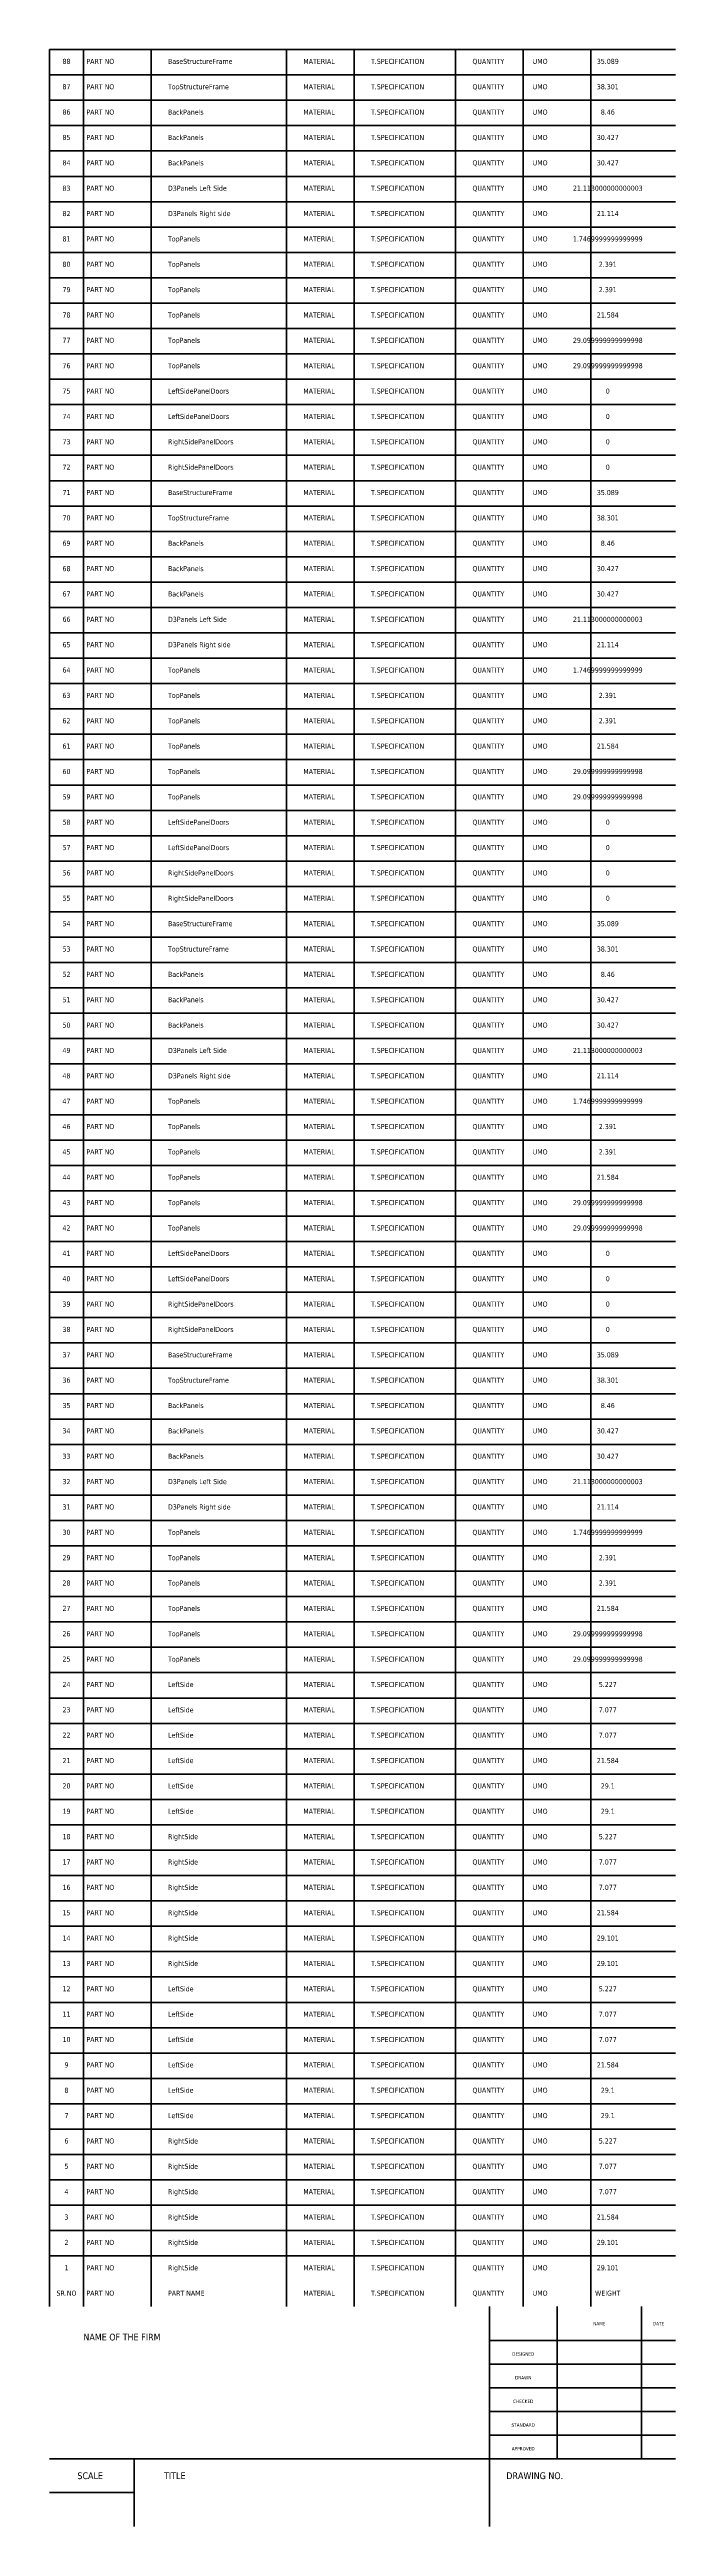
# Model space of a CAD drawing. Header units: metres. Extents: x 849 to 1219, y 30 to 1495.
import ezdxf
from ezdxf.enums import TextEntityAlignment as Align

# ---------------------------------------------------------------- set-up
doc = ezdxf.new("R2010")
doc.units = ezdxf.units.M
doc.layers.add('Default', color=7, linetype='Continuous', lineweight=50, true_color=0x000000)
doc.styles.add('Default', font='tahoma.ttf')

msp = doc.modelspace()

# ---------------------------------------------------------------- linework, layer by layer
at = {"layer": 'Default'}
for p, q in [((849, 1495), (1219, 1495)), ((849, 160), (849, 1495)), ((869, 1495), (869, 160)), ((909, 1495), (909, 160)), ((989, 1495), (989, 160)), ((1029, 1495), (1029, 160)), ((1089, 1495), (1089, 160)), ((1129, 1495), (1129, 160)), ((1169, 1495), (1169, 160)), ((849, 1480), (1219, 1480)), ((849, 1465), (1219, 1465)), ((849, 1450), (1219, 1450)), ((849, 1435), (1219, 1435)), ((849, 1420), (1219, 1420)), ((849, 1405), (1219, 1405)), ((849, 1390), (1219, 1390)), ((849, 1375), (1219, 1375)), ((849, 1360), (1219, 1360)), ((849, 1345), (1219, 1345)), ((849, 1330), (1219, 1330)), ((849, 1315), (1219, 1315)), ((849, 1300), (1219, 1300)), ((849, 1285), (1219, 1285)), ((849, 1270), (1219, 1270)), ((849, 1255), (1219, 1255)), ((849, 1240), (1219, 1240)), ((849, 1225), (1219, 1225)), ((849, 1210), (1219, 1210)), ((849, 1195), (1219, 1195)), ((849, 1180), (1219, 1180)), ((849, 1165), (1219, 1165)), ((849, 1150), (1219, 1150)), ((849, 1135), (1219, 1135)), ((849, 1120), (1219, 1120)), ((849, 1105), (1219, 1105)), ((849, 1090), (1219, 1090)), ((849, 1075), (1219, 1075)), ((849, 1060), (1219, 1060)), ((849, 1045), (1219, 1045)), ((849, 1030), (1219, 1030)), ((849, 1015), (1219, 1015)), ((849, 1000), (1219, 1000)), ((849, 985), (1219, 985)), ((849, 970), (1219, 970)), ((849, 955), (1219, 955)), ((849, 940), (1219, 940)), ((849, 925), (1219, 925)), ((849, 910), (1219, 910)), ((849, 895), (1219, 895)), ((849, 880), (1219, 880)), ((849, 865), (1219, 865)), ((849, 850), (1219, 850)), ((849, 835), (1219, 835)), ((849, 820), (1219, 820)), ((849, 805), (1219, 805)), ((849, 790), (1219, 790)), ((849, 775), (1219, 775)), ((849, 760), (1219, 760)), ((849, 745), (1219, 745)), ((849, 730), (1219, 730)), ((849, 715), (1219, 715)), ((849, 700), (1219, 700)), ((849, 685), (1219, 685)), ((849, 670), (1219, 670)), ((849, 655), (1219, 655)), ((849, 640), (1219, 640)), ((849, 625), (1219, 625)), ((849, 610), (1219, 610)), ((849, 595), (1219, 595)), ((849, 580), (1219, 580)), ((849, 565), (1219, 565)), ((849, 550), (1219, 550)), ((849, 535), (1219, 535)), ((849, 520), (1219, 520)), ((849, 505), (1219, 505)), ((849, 490), (1219, 490)), ((849, 475), (1219, 475)), ((849, 460), (1219, 460)), ((849, 445), (1219, 445)), ((849, 430), (1219, 430)), ((849, 415), (1219, 415)), ((849, 400), (1219, 400)), ((849, 385), (1219, 385)), ((849, 370), (1219, 370)), ((849, 355), (1219, 355)), ((849, 340), (1219, 340)), ((849, 325), (1219, 325)), ((849, 310), (1219, 310)), ((849, 295), (1219, 295)), ((849, 280), (1219, 280)), ((849, 265), (1219, 265)), ((849, 250), (1219, 250)), ((849, 235), (1219, 235)), ((849, 220), (1219, 220)), ((849, 205), (1219, 205)), ((849, 190), (1219, 190))]:
    msp.add_line(p, q, dxfattribs=at)
at = {"layer": 'Default', "color": 2, "transparency": 33554687}
for p, q in [((1109, 160), (1109, 30)), ((1149, 70), (1149, 160)), ((1199, 70), (1199, 160)), ((1109, 140), (1219, 140)), ((1109, 126), (1219, 126)), ((1109, 112), (1219, 112)), ((1109, 98), (1219, 98)), ((1109, 84), (1219, 84)), ((849, 70), (1219, 70)), ((899, 70), (899, 30)), ((849, 50), (899, 50))]:
    msp.add_line(p, q, dxfattribs=at)

# ---------------------------------------------------------------- texts
at = {"layer": 'Default', "style": 'Default'}
for s, p in [('88', (859, 1488)), ('PART NO', (879, 1488)), ('UMO', (1139, 1488)), ('35.089', (1179, 1488)), ('87', (859, 1473)), ('PART NO', (879, 1473)), ('UMO', (1139, 1473)), ('38.301', (1179, 1473)), ('86', (859, 1458)), ('PART NO', (879, 1458)), ('UMO', (1139, 1458)), ('8.46', (1179, 1458)), ('85', (859, 1443)), ('PART NO', (879, 1443)), ('UMO', (1139, 1443)), ('30.427', (1179, 1443)), ('84', (859, 1428)), ('PART NO', (879, 1428)), ('UMO', (1139, 1428)), ('30.427', (1179, 1428)), ('83', (859, 1413)), ('PART NO', (879, 1413)), ('UMO', (1139, 1413)), ('21.113000000000003', (1179, 1413)), ('82', (859, 1398)), ('PART NO', (879, 1398)), ('UMO', (1139, 1398)), ('21.114', (1179, 1398)), ('81', (859, 1383)), ('PART NO', (879, 1383)), ('UMO', (1139, 1383)), ('1.7469999999999999', (1179, 1383)), ('80', (859, 1368)), ('PART NO', (879, 1368)), ('UMO', (1139, 1368)), ('2.391', (1179, 1368)), ('79', (859, 1353)), ('PART NO', (879, 1353)), ('UMO', (1139, 1353)), ('2.391', (1179, 1353)), ('78', (859, 1338)), ('PART NO', (879, 1338)), ('UMO', (1139, 1338)), ('21.584', (1179, 1338)), ('77', (859, 1323)), ('PART NO', (879, 1323)), ('UMO', (1139, 1323)), ('29.099999999999998', (1179, 1323)), ('76', (859, 1308)), ('PART NO', (879, 1308)), ('UMO', (1139, 1308)), ('29.099999999999998', (1179, 1308)), ('75', (859, 1293)), ('PART NO', (879, 1293)), ('UMO', (1139, 1293)), ('0', (1179, 1293)), ('74', (859, 1278)), ('PART NO', (879, 1278)), ('UMO', (1139, 1278)), ('0', (1179, 1278)), ('73', (859, 1263)), ('PART NO', (879, 1263)), ('UMO', (1139, 1263)), ('0', (1179, 1263)), ('72', (859, 1248)), ('PART NO', (879, 1248)), ('UMO', (1139, 1248)), ('0', (1179, 1248)), ('71', (859, 1233)), ('PART NO', (879, 1233)), ('UMO', (1139, 1233)), ('35.089', (1179, 1233)), ('70', (859, 1218)), ('PART NO', (879, 1218)), ('UMO', (1139, 1218)), ('38.301', (1179, 1218)), ('69', (859, 1203)), ('PART NO', (879, 1203)), ('UMO', (1139, 1203)), ('8.46', (1179, 1203)), ('68', (859, 1188)), ('PART NO', (879, 1188)), ('UMO', (1139, 1188)), ('30.427', (1179, 1188)), ('67', (859, 1173)), ('PART NO', (879, 1173)), ('UMO', (1139, 1173)), ('30.427', (1179, 1173)), ('66', (859, 1158)), ('PART NO', (879, 1158)), ('UMO', (1139, 1158)), ('21.113000000000003', (1179, 1158)), ('65', (859, 1143)), ('PART NO', (879, 1143)), ('UMO', (1139, 1143)), ('21.114', (1179, 1143)), ('64', (859, 1128)), ('PART NO', (879, 1128)), ('UMO', (1139, 1128)), ('1.7469999999999999', (1179, 1128)), ('63', (859, 1113)), ('PART NO', (879, 1113)), ('UMO', (1139, 1113)), ('2.391', (1179, 1113)), ('62', (859, 1098)), ('PART NO', (879, 1098)), ('UMO', (1139, 1098)), ('2.391', (1179, 1098)), ('61', (859, 1083)), ('PART NO', (879, 1083)), ('UMO', (1139, 1083)), ('21.584', (1179, 1083)), ('60', (859, 1068)), ('PART NO', (879, 1068)), ('UMO', (1139, 1068)), ('29.099999999999998', (1179, 1068)), ('59', (859, 1053)), ('PART NO', (879, 1053)), ('UMO', (1139, 1053)), ('29.099999999999998', (1179, 1053)), ('58', (859, 1038)), ('PART NO', (879, 1038)), ('UMO', (1139, 1038)), ('0', (1179, 1038)), ('57', (859, 1023)), ('PART NO', (879, 1023)), ('UMO', (1139, 1023)), ('0', (1179, 1023)), ('56', (859, 1008)), ('PART NO', (879, 1008)), ('UMO', (1139, 1008)), ('0', (1179, 1008)), ('55', (859, 993)), ('PART NO', (879, 993)), ('UMO', (1139, 993)), ('0', (1179, 993)), ('54', (859, 978)), ('PART NO', (879, 978)), ('UMO', (1139, 978)), ('35.089', (1179, 978)), ('53', (859, 963)), ('PART NO', (879, 963)), ('UMO', (1139, 963)), ('38.301', (1179, 963)), ('52', (859, 948)), ('PART NO', (879, 948)), ('UMO', (1139, 948)), ('8.46', (1179, 948)), ('51', (859, 933)), ('PART NO', (879, 933)), ('UMO', (1139, 933)), ('30.427', (1179, 933)), ('50', (859, 918)), ('PART NO', (879, 918)), ('UMO', (1139, 918)), ('30.427', (1179, 918)), ('49', (859, 903)), ('PART NO', (879, 903)), ('UMO', (1139, 903)), ('21.113000000000003', (1179, 903)), ('48', (859, 888)), ('PART NO', (879, 888)), ('UMO', (1139, 888)), ('21.114', (1179, 888)), ('47', (859, 873)), ('PART NO', (879, 873)), ('UMO', (1139, 873)), ('1.7469999999999999', (1179, 873)), ('46', (859, 858)), ('PART NO', (879, 858)), ('UMO', (1139, 858)), ('2.391', (1179, 858)), ('45', (859, 843)), ('PART NO', (879, 843)), ('UMO', (1139, 843)), ('2.391', (1179, 843)), ('44', (859, 828)), ('PART NO', (879, 828)), ('UMO', (1139, 828)), ('21.584', (1179, 828)), ('43', (859, 813)), ('PART NO', (879, 813)), ('UMO', (1139, 813)), ('29.099999999999998', (1179, 813)), ('42', (859, 798)), ('PART NO', (879, 798)), ('UMO', (1139, 798)), ('29.099999999999998', (1179, 798)), ('41', (859, 783)), ('PART NO', (879, 783)), ('UMO', (1139, 783)), ('0', (1179, 783)), ('40', (859, 768)), ('PART NO', (879, 768)), ('UMO', (1139, 768)), ('0', (1179, 768)), ('39', (859, 753)), ('PART NO', (879, 753)), ('UMO', (1139, 753)), ('0', (1179, 753)), ('38', (859, 738)), ('PART NO', (879, 738)), ('UMO', (1139, 738)), ('0', (1179, 738)), ('37', (859, 723)), ('PART NO', (879, 723)), ('UMO', (1139, 723)), ('35.089', (1179, 723)), ('36', (859, 708)), ('PART NO', (879, 708)), ('UMO', (1139, 708)), ('38.301', (1179, 708)), ('35', (859, 693)), ('PART NO', (879, 693)), ('UMO', (1139, 693)), ('8.46', (1179, 693)), ('34', (859, 678)), ('PART NO', (879, 678)), ('UMO', (1139, 678)), ('30.427', (1179, 678)), ('33', (859, 663)), ('PART NO', (879, 663)), ('UMO', (1139, 663)), ('30.427', (1179, 663)), ('32', (859, 648)), ('PART NO', (879, 648)), ('UMO', (1139, 648)), ('21.113000000000003', (1179, 648)), ('31', (859, 633)), ('PART NO', (879, 633)), ('UMO', (1139, 633)), ('21.114', (1179, 633)), ('30', (859, 618)), ('PART NO', (879, 618)), ('UMO', (1139, 618)), ('1.7469999999999999', (1179, 618)), ('29', (859, 603)), ('PART NO', (879, 603)), ('UMO', (1139, 603)), ('2.391', (1179, 603)), ('28', (859, 588)), ('PART NO', (879, 588)), ('UMO', (1139, 588)), ('2.391', (1179, 588)), ('27', (859, 573)), ('PART NO', (879, 573)), ('UMO', (1139, 573)), ('21.584', (1179, 573)), ('26', (859, 558)), ('PART NO', (879, 558)), ('UMO', (1139, 558)), ('29.099999999999998', (1179, 558)), ('25', (859, 543)), ('PART NO', (879, 543)), ('UMO', (1139, 543)), ('29.099999999999998', (1179, 543)), ('24', (859, 528)), ('PART NO', (879, 528)), ('UMO', (1139, 528)), ('5.227', (1179, 528)), ('23', (859, 513)), ('PART NO', (879, 513)), ('UMO', (1139, 513)), ('7.077', (1179, 513)), ('22', (859, 498)), ('PART NO', (879, 498)), ('UMO', (1139, 498)), ('7.077', (1179, 498)), ('21', (859, 483)), ('PART NO', (879, 483)), ('UMO', (1139, 483)), ('21.584', (1179, 483)), ('20', (859, 468)), ('PART NO', (879, 468)), ('UMO', (1139, 468)), ('29.1', (1179, 468)), ('19', (859, 453)), ('PART NO', (879, 453)), ('UMO', (1139, 453)), ('29.1', (1179, 453)), ('18', (859, 438)), ('PART NO', (879, 438)), ('UMO', (1139, 438)), ('5.227', (1179, 438)), ('17', (859, 423)), ('PART NO', (879, 423)), ('UMO', (1139, 423)), ('7.077', (1179, 423)), ('16', (859, 408)), ('PART NO', (879, 408)), ('UMO', (1139, 408)), ('7.077', (1179, 408)), ('15', (859, 393)), ('PART NO', (879, 393)), ('UMO', (1139, 393)), ('21.584', (1179, 393)), ('14', (859, 378)), ('PART NO', (879, 378)), ('UMO', (1139, 378)), ('29.101', (1179, 378)), ('13', (859, 363)), ('PART NO', (879, 363)), ('UMO', (1139, 363)), ('29.101', (1179, 363)), ('12', (859, 348)), ('PART NO', (879, 348)), ('UMO', (1139, 348)), ('5.227', (1179, 348)), ('11', (859, 333)), ('PART NO', (879, 333)), ('UMO', (1139, 333)), ('7.077', (1179, 333)), ('10', (859, 318)), ('PART NO', (879, 318)), ('UMO', (1139, 318)), ('7.077', (1179, 318)), ('9', (859, 303)), ('PART NO', (879, 303)), ('UMO', (1139, 303)), ('21.584', (1179, 303)), ('8', (859, 288)), ('PART NO', (879, 288)), ('UMO', (1139, 288)), ('29.1', (1179, 288)), ('7', (859, 273)), ('PART NO', (879, 273)), ('UMO', (1139, 273)), ('29.1', (1179, 273)), ('6', (859, 258)), ('PART NO', (879, 258)), ('UMO', (1139, 258)), ('5.227', (1179, 258)), ('5', (859, 243)), ('PART NO', (879, 243)), ('UMO', (1139, 243)), ('7.077', (1179, 243)), ('4', (859, 228)), ('PART NO', (879, 228)), ('UMO', (1139, 228)), ('7.077', (1179, 228)), ('3', (859, 213)), ('PART NO', (879, 213)), ('UMO', (1139, 213)), ('21.584', (1179, 213)), ('2', (859, 198)), ('PART NO', (879, 198)), ('UMO', (1139, 198)), ('29.101', (1179, 198)), ('1', (859, 183)), ('PART NO', (879, 183)), ('UMO', (1139, 183)), ('29.101', (1179, 183)), ('SR.NO', (859, 168)), ('PART NO', (879, 168)), ('UMO', (1139, 168)), ('WEIGHT', (1179, 168))]:
    msp.add_text(s, height=3, dxfattribs=at).set_placement(p, align=Align.MIDDLE_CENTER)
for s, p in [('BaseStructureFrame', (919, 1488)), ('MATERIAL', (999, 1488)), ('T.SPECIFICATION', (1039, 1488)), ('QUANTITY', (1099, 1488)), ('TopStructureFrame', (919, 1473)), ('MATERIAL', (999, 1473)), ('T.SPECIFICATION', (1039, 1473)), ('QUANTITY', (1099, 1473)), ('BackPanels', (919, 1458)), ('MATERIAL', (999, 1458)), ('T.SPECIFICATION', (1039, 1458)), ('QUANTITY', (1099, 1458)), ('BackPanels', (919, 1443)), ('MATERIAL', (999, 1443)), ('T.SPECIFICATION', (1039, 1443)), ('QUANTITY', (1099, 1443)), ('BackPanels', (919, 1428)), ('MATERIAL', (999, 1428)), ('T.SPECIFICATION', (1039, 1428)), ('QUANTITY', (1099, 1428)), ('D3Panels Left Side', (919, 1413)), ('MATERIAL', (999, 1413)), ('T.SPECIFICATION', (1039, 1413)), ('QUANTITY', (1099, 1413)), ('D3Panels Right side', (919, 1398)), ('MATERIAL', (999, 1398)), ('T.SPECIFICATION', (1039, 1398)), ('QUANTITY', (1099, 1398)), ('TopPanels', (919, 1383)), ('MATERIAL', (999, 1383)), ('T.SPECIFICATION', (1039, 1383)), ('QUANTITY', (1099, 1383)), ('TopPanels', (919, 1368)), ('MATERIAL', (999, 1368)), ('T.SPECIFICATION', (1039, 1368)), ('QUANTITY', (1099, 1368)), ('TopPanels', (919, 1353)), ('MATERIAL', (999, 1353)), ('T.SPECIFICATION', (1039, 1353)), ('QUANTITY', (1099, 1353)), ('TopPanels', (919, 1338)), ('MATERIAL', (999, 1338)), ('T.SPECIFICATION', (1039, 1338)), ('QUANTITY', (1099, 1338)), ('TopPanels', (919, 1323)), ('MATERIAL', (999, 1323)), ('T.SPECIFICATION', (1039, 1323)), ('QUANTITY', (1099, 1323)), ('TopPanels', (919, 1308)), ('MATERIAL', (999, 1308)), ('T.SPECIFICATION', (1039, 1308)), ('QUANTITY', (1099, 1308)), ('LeftSidePanelDoors', (919, 1293)), ('MATERIAL', (999, 1293)), ('T.SPECIFICATION', (1039, 1293)), ('QUANTITY', (1099, 1293)), ('LeftSidePanelDoors', (919, 1278)), ('MATERIAL', (999, 1278)), ('T.SPECIFICATION', (1039, 1278)), ('QUANTITY', (1099, 1278)), ('RightSidePanelDoors', (919, 1263)), ('MATERIAL', (999, 1263)), ('T.SPECIFICATION', (1039, 1263)), ('QUANTITY', (1099, 1263)), ('RightSidePanelDoors', (919, 1248)), ('MATERIAL', (999, 1248)), ('T.SPECIFICATION', (1039, 1248)), ('QUANTITY', (1099, 1248)), ('BaseStructureFrame', (919, 1233)), ('MATERIAL', (999, 1233)), ('T.SPECIFICATION', (1039, 1233)), ('QUANTITY', (1099, 1233)), ('TopStructureFrame', (919, 1218)), ('MATERIAL', (999, 1218)), ('T.SPECIFICATION', (1039, 1218)), ('QUANTITY', (1099, 1218)), ('BackPanels', (919, 1203)), ('MATERIAL', (999, 1203)), ('T.SPECIFICATION', (1039, 1203)), ('QUANTITY', (1099, 1203)), ('BackPanels', (919, 1188)), ('MATERIAL', (999, 1188)), ('T.SPECIFICATION', (1039, 1188)), ('QUANTITY', (1099, 1188)), ('BackPanels', (919, 1173)), ('MATERIAL', (999, 1173)), ('T.SPECIFICATION', (1039, 1173)), ('QUANTITY', (1099, 1173)), ('D3Panels Left Side', (919, 1158)), ('MATERIAL', (999, 1158)), ('T.SPECIFICATION', (1039, 1158)), ('QUANTITY', (1099, 1158)), ('D3Panels Right side', (919, 1143)), ('MATERIAL', (999, 1143)), ('T.SPECIFICATION', (1039, 1143)), ('QUANTITY', (1099, 1143)), ('TopPanels', (919, 1128)), ('MATERIAL', (999, 1128)), ('T.SPECIFICATION', (1039, 1128)), ('QUANTITY', (1099, 1128)), ('TopPanels', (919, 1113)), ('MATERIAL', (999, 1113)), ('T.SPECIFICATION', (1039, 1113)), ('QUANTITY', (1099, 1113)), ('TopPanels', (919, 1098)), ('MATERIAL', (999, 1098)), ('T.SPECIFICATION', (1039, 1098)), ('QUANTITY', (1099, 1098)), ('TopPanels', (919, 1083)), ('MATERIAL', (999, 1083)), ('T.SPECIFICATION', (1039, 1083)), ('QUANTITY', (1099, 1083)), ('TopPanels', (919, 1068)), ('MATERIAL', (999, 1068)), ('T.SPECIFICATION', (1039, 1068)), ('QUANTITY', (1099, 1068)), ('TopPanels', (919, 1053)), ('MATERIAL', (999, 1053)), ('T.SPECIFICATION', (1039, 1053)), ('QUANTITY', (1099, 1053)), ('LeftSidePanelDoors', (919, 1038)), ('MATERIAL', (999, 1038)), ('T.SPECIFICATION', (1039, 1038)), ('QUANTITY', (1099, 1038)), ('LeftSidePanelDoors', (919, 1023)), ('MATERIAL', (999, 1023)), ('T.SPECIFICATION', (1039, 1023)), ('QUANTITY', (1099, 1023)), ('RightSidePanelDoors', (919, 1008)), ('MATERIAL', (999, 1008)), ('T.SPECIFICATION', (1039, 1008)), ('QUANTITY', (1099, 1008)), ('RightSidePanelDoors', (919, 993)), ('MATERIAL', (999, 993)), ('T.SPECIFICATION', (1039, 993)), ('QUANTITY', (1099, 993)), ('BaseStructureFrame', (919, 978)), ('MATERIAL', (999, 978)), ('T.SPECIFICATION', (1039, 978)), ('QUANTITY', (1099, 978)), ('TopStructureFrame', (919, 963)), ('MATERIAL', (999, 963)), ('T.SPECIFICATION', (1039, 963)), ('QUANTITY', (1099, 963)), ('BackPanels', (919, 948)), ('MATERIAL', (999, 948)), ('T.SPECIFICATION', (1039, 948)), ('QUANTITY', (1099, 948)), ('BackPanels', (919, 933)), ('MATERIAL', (999, 933)), ('T.SPECIFICATION', (1039, 933)), ('QUANTITY', (1099, 933)), ('BackPanels', (919, 918)), ('MATERIAL', (999, 918)), ('T.SPECIFICATION', (1039, 918)), ('QUANTITY', (1099, 918)), ('D3Panels Left Side', (919, 903)), ('MATERIAL', (999, 903)), ('T.SPECIFICATION', (1039, 903)), ('QUANTITY', (1099, 903)), ('D3Panels Right side', (919, 888)), ('MATERIAL', (999, 888)), ('T.SPECIFICATION', (1039, 888)), ('QUANTITY', (1099, 888)), ('TopPanels', (919, 873)), ('MATERIAL', (999, 873)), ('T.SPECIFICATION', (1039, 873)), ('QUANTITY', (1099, 873)), ('TopPanels', (919, 858)), ('MATERIAL', (999, 858)), ('T.SPECIFICATION', (1039, 858)), ('QUANTITY', (1099, 858)), ('TopPanels', (919, 843)), ('MATERIAL', (999, 843)), ('T.SPECIFICATION', (1039, 843)), ('QUANTITY', (1099, 843)), ('TopPanels', (919, 828)), ('MATERIAL', (999, 828)), ('T.SPECIFICATION', (1039, 828)), ('QUANTITY', (1099, 828)), ('TopPanels', (919, 813)), ('MATERIAL', (999, 813)), ('T.SPECIFICATION', (1039, 813)), ('QUANTITY', (1099, 813)), ('TopPanels', (919, 798)), ('MATERIAL', (999, 798)), ('T.SPECIFICATION', (1039, 798)), ('QUANTITY', (1099, 798)), ('LeftSidePanelDoors', (919, 783)), ('MATERIAL', (999, 783)), ('T.SPECIFICATION', (1039, 783)), ('QUANTITY', (1099, 783)), ('LeftSidePanelDoors', (919, 768)), ('MATERIAL', (999, 768)), ('T.SPECIFICATION', (1039, 768)), ('QUANTITY', (1099, 768)), ('RightSidePanelDoors', (919, 753)), ('MATERIAL', (999, 753)), ('T.SPECIFICATION', (1039, 753)), ('QUANTITY', (1099, 753)), ('RightSidePanelDoors', (919, 738)), ('MATERIAL', (999, 738)), ('T.SPECIFICATION', (1039, 738)), ('QUANTITY', (1099, 738)), ('BaseStructureFrame', (919, 723)), ('MATERIAL', (999, 723)), ('T.SPECIFICATION', (1039, 723)), ('QUANTITY', (1099, 723)), ('TopStructureFrame', (919, 708)), ('MATERIAL', (999, 708)), ('T.SPECIFICATION', (1039, 708)), ('QUANTITY', (1099, 708)), ('BackPanels', (919, 693)), ('MATERIAL', (999, 693)), ('T.SPECIFICATION', (1039, 693)), ('QUANTITY', (1099, 693)), ('BackPanels', (919, 678)), ('MATERIAL', (999, 678)), ('T.SPECIFICATION', (1039, 678)), ('QUANTITY', (1099, 678)), ('BackPanels', (919, 663)), ('MATERIAL', (999, 663)), ('T.SPECIFICATION', (1039, 663)), ('QUANTITY', (1099, 663)), ('D3Panels Left Side', (919, 648)), ('MATERIAL', (999, 648)), ('T.SPECIFICATION', (1039, 648)), ('QUANTITY', (1099, 648)), ('D3Panels Right side', (919, 633)), ('MATERIAL', (999, 633)), ('T.SPECIFICATION', (1039, 633)), ('QUANTITY', (1099, 633)), ('TopPanels', (919, 618)), ('MATERIAL', (999, 618)), ('T.SPECIFICATION', (1039, 618)), ('QUANTITY', (1099, 618)), ('TopPanels', (919, 603)), ('MATERIAL', (999, 603)), ('T.SPECIFICATION', (1039, 603)), ('QUANTITY', (1099, 603)), ('TopPanels', (919, 588)), ('MATERIAL', (999, 588)), ('T.SPECIFICATION', (1039, 588)), ('QUANTITY', (1099, 588)), ('TopPanels', (919, 573)), ('MATERIAL', (999, 573)), ('T.SPECIFICATION', (1039, 573)), ('QUANTITY', (1099, 573)), ('TopPanels', (919, 558)), ('MATERIAL', (999, 558)), ('T.SPECIFICATION', (1039, 558)), ('QUANTITY', (1099, 558)), ('TopPanels', (919, 543)), ('MATERIAL', (999, 543)), ('T.SPECIFICATION', (1039, 543)), ('QUANTITY', (1099, 543)), ('LeftSide', (919, 528)), ('MATERIAL', (999, 528)), ('T.SPECIFICATION', (1039, 528)), ('QUANTITY', (1099, 528)), ('LeftSide', (919, 513)), ('MATERIAL', (999, 513)), ('T.SPECIFICATION', (1039, 513)), ('QUANTITY', (1099, 513)), ('LeftSide', (919, 498)), ('MATERIAL', (999, 498)), ('T.SPECIFICATION', (1039, 498)), ('QUANTITY', (1099, 498)), ('LeftSide', (919, 483)), ('MATERIAL', (999, 483)), ('T.SPECIFICATION', (1039, 483)), ('QUANTITY', (1099, 483)), ('LeftSide', (919, 468)), ('MATERIAL', (999, 468)), ('T.SPECIFICATION', (1039, 468)), ('QUANTITY', (1099, 468)), ('LeftSide', (919, 453)), ('MATERIAL', (999, 453)), ('T.SPECIFICATION', (1039, 453)), ('QUANTITY', (1099, 453)), ('RightSide', (919, 438)), ('MATERIAL', (999, 438)), ('T.SPECIFICATION', (1039, 438)), ('QUANTITY', (1099, 438)), ('RightSide', (919, 423)), ('MATERIAL', (999, 423)), ('T.SPECIFICATION', (1039, 423)), ('QUANTITY', (1099, 423)), ('RightSide', (919, 408)), ('MATERIAL', (999, 408)), ('T.SPECIFICATION', (1039, 408)), ('QUANTITY', (1099, 408)), ('RightSide', (919, 393)), ('MATERIAL', (999, 393)), ('T.SPECIFICATION', (1039, 393)), ('QUANTITY', (1099, 393)), ('RightSide', (919, 378)), ('MATERIAL', (999, 378)), ('T.SPECIFICATION', (1039, 378)), ('QUANTITY', (1099, 378)), ('RightSide', (919, 363)), ('MATERIAL', (999, 363)), ('T.SPECIFICATION', (1039, 363)), ('QUANTITY', (1099, 363)), ('LeftSide', (919, 348)), ('MATERIAL', (999, 348)), ('T.SPECIFICATION', (1039, 348)), ('QUANTITY', (1099, 348)), ('LeftSide', (919, 333)), ('MATERIAL', (999, 333)), ('T.SPECIFICATION', (1039, 333)), ('QUANTITY', (1099, 333)), ('LeftSide', (919, 318)), ('MATERIAL', (999, 318)), ('T.SPECIFICATION', (1039, 318)), ('QUANTITY', (1099, 318)), ('LeftSide', (919, 303)), ('MATERIAL', (999, 303)), ('T.SPECIFICATION', (1039, 303)), ('QUANTITY', (1099, 303)), ('LeftSide', (919, 288)), ('MATERIAL', (999, 288)), ('T.SPECIFICATION', (1039, 288)), ('QUANTITY', (1099, 288)), ('LeftSide', (919, 273)), ('MATERIAL', (999, 273)), ('T.SPECIFICATION', (1039, 273)), ('QUANTITY', (1099, 273)), ('RightSide', (919, 258)), ('MATERIAL', (999, 258)), ('T.SPECIFICATION', (1039, 258)), ('QUANTITY', (1099, 258)), ('RightSide', (919, 243)), ('MATERIAL', (999, 243)), ('T.SPECIFICATION', (1039, 243)), ('QUANTITY', (1099, 243)), ('RightSide', (919, 228)), ('MATERIAL', (999, 228)), ('T.SPECIFICATION', (1039, 228)), ('QUANTITY', (1099, 228)), ('RightSide', (919, 213)), ('MATERIAL', (999, 213)), ('T.SPECIFICATION', (1039, 213)), ('QUANTITY', (1099, 213)), ('RightSide', (919, 198)), ('MATERIAL', (999, 198)), ('T.SPECIFICATION', (1039, 198)), ('QUANTITY', (1099, 198)), ('RightSide', (919, 183)), ('MATERIAL', (999, 183)), ('T.SPECIFICATION', (1039, 183)), ('QUANTITY', (1099, 183)), ('PART NAME', (919, 168)), ('MATERIAL', (999, 168)), ('T.SPECIFICATION', (1039, 168)), ('QUANTITY', (1099, 168))]:
    msp.add_text(s, height=3, dxfattribs=at).set_placement(p, align=Align.MIDDLE_LEFT)
at = {"layer": 'Default', "color": 2, "transparency": 33554687, "style": 'Default'}
for s, height, p in [('NAME', 2, (1174, 150)), ('DATE', 2, (1209, 150)), ('DESIGNED', 2, (1129, 132)), ('DRAWN', 2, (1129, 118)), ('CHECKED', 2, (1129, 104)), ('STANDARD', 2, (1129, 90)), ('APPROVED', 2, (1129, 76)), ('SCALE', 4, (873, 60)), ('TITLE', 4, (923, 60))]:
    msp.add_text(s, height=height, dxfattribs=at).set_placement(p, align=Align.MIDDLE_CENTER)
msp.add_text('NAME OF THE FIRM', height=4, dxfattribs=at).set_placement((869, 140))
msp.add_text('DRAWING NO.', height=4, dxfattribs=at).set_placement((1119, 60), align=Align.MIDDLE_LEFT)

doc.saveas('drawing.dxf')
